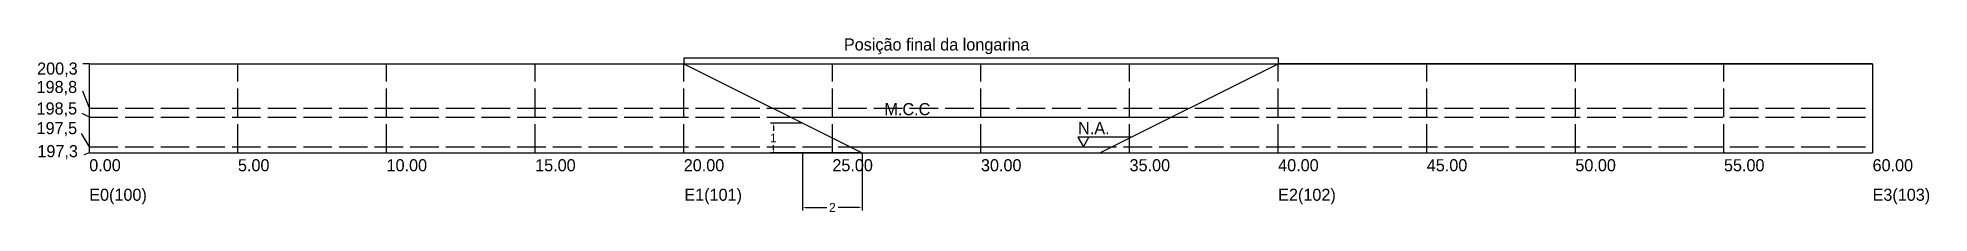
# Model space of a CAD drawing. Header units: metres. Extents: x 248 to 391, y 134 to 156.
# Drawn here: x 253.3 to 317, y 149.8 to 155.7 of the extents above; entities that cross this region are included whole.
import ezdxf

# ---------------------------------------------------------------- set-up
doc = ezdxf.new("R2010")
doc.units = ezdxf.units.M
doc.header["$LTSCALE"] = 0.001
doc.linetypes.add('ACAD_ISO02W100', pattern=[15, 12, -3])
for name, color, linetype in [('COTAS', 30, 'Continuous'), ('LINHA TRACEJADA', 8, 'ACAD_ISO02W100'), ('M.C.C', 5, 'Continuous'), ('NÍVRL D´ÁGUA', 4, 'Continuous'), ('P.F.L.', 1, 'Continuous'), ('TEXTO', 6, 'Continuous'), ('TRAÇADO', 6, 'Continuous')]:
    doc.layers.add(name, color=color, linetype=linetype)
doc.styles.add('Annotative', font='txt')
doc.dimstyles.new('Annotative', dxfattribs={"dimtxt": 0.15, "dimasz": 0.1, "dimexe": 0.1, "dimexo": 0.03, "dimgap": 0.09, "dimtad": 0, "dimtih": 1, "dimtoh": 1, "dimdec": 3, "dimzin": 0, "dimdsep": 46, "dimtxsty": 'Standard', "dimcen": 0.09, "dimadec": 0, "dimazin": 0, "dimtfac": 1, "dimtdec": 3, "dimtofl": 0, "dimtmove": 0, "dimatfit": 3, "dimfxl": 1, "dimtolj": 1, "dimtzin": 0, "dimarcsym": 1})

msp = doc.modelspace()

# ---------------------------------------------------------------- texts
at = {"char_height": 0.40746, "attachment_point": 1}
for s, insert in [('E0(100)', (255.0768, 150.6022)), ('E1(101)', (275.1016, 150.6022)), ('E2(102)', (295.0806, 150.6022)), ('E3(103)', (315.0806, 150.6022))]:
    msp.add_mtext_dynamic_manual_height_columns(s, width=0.497902, gutter_width=2.0373, heights=[0], dxfattribs=dict(at, insert=insert))
at = {"layer": 'M.C.C', "insert": (281.8336, 153.4864), "char_height": 0.40746, "attachment_point": 1}
msp.add_mtext_dynamic_manual_height_columns('M.C.C', width=0.497902, gutter_width=2.0373, heights=[0], dxfattribs=at)
at = {"layer": 'NÍVRL D´ÁGUA', "insert": (288.35, 152.8458), "char_height": 0.40746, "attachment_point": 1}
msp.add_mtext_dynamic_manual_height_columns('N.A.', width=0.497902, gutter_width=2.0373, heights=[0], dxfattribs=at)
at = {"layer": 'P.F.L.', "insert": (280.4689, 155.6657), "char_height": 0.407465, "width": 10.011432, "attachment_point": 1, "style": 'Annotative'}
msp.add_mtext('Posição final da longarina', dxfattribs=at)
at = {"layer": 'TEXTO', "char_height": 0.40746, "attachment_point": 1}
for s, insert in [('200,3', (253.3235, 154.8539)), ('198,8', (253.3055, 154.2344)), ('198,5', (253.3055, 153.5083)), ('197,5', (253.3055, 152.8477)), ('197,3', (253.3322, 152.0699)), ('0.00', (255.0771, 151.5967)), ('5.00', (260.0806, 151.5967)), ('10.00', (265.0806, 151.5967)), ('15.00', (270.0806, 151.5967)), ('20.00', (275.0806, 151.5967)), ('25.00', (280.0806, 151.5967)), ('30.00', (285.0806, 151.5967)), ('35.00', (290.0806, 151.5967)), ('40.00', (295.0806, 151.5967)), ('45.00', (300.0806, 151.5967)), ('50.00', (305.0806, 151.5967)), ('55.00', (310.0806, 151.5967)), ('60.00', (315.0806, 151.5967))]:
    msp.add_mtext_dynamic_manual_height_columns(s, width=0.497902, gutter_width=2.0373, heights=[0], dxfattribs=dict(at, insert=insert))

# ---------------------------------------------------------------- blocks, each defined once
blk = doc.blocks.new('*D5')
at = {"layer": 'COTAS', "color": 0, "lineweight": -2, "ltscale": 80, "transparency": 16777216}
for p, q in [((279.081, 151.784), (279.081, 149.872)), ((281.081, 151.784), (281.081, 149.872)), ((279.181, 149.972), (279.891, 149.972)), ((280.981, 149.972), (280.271, 149.972))]:
    blk.add_line(p, q, dxfattribs=at)
at = {"layer": 'COTAS', "color": 0, "ltscale": 80, "transparency": 16777216}
for points in [[(279.181, 149.989), (279.181, 149.956), (279.081, 149.972)], [(280.981, 149.989), (280.981, 149.956), (281.081, 149.972)]]:
    blk.add_solid(points, dxfattribs=at)
at = {"layer": 'Defpoints', "color": 0, "ltscale": 80, "transparency": 16777216}
for p in [(279.081, 151.814), (281.081, 151.814), (281.081, 149.972)]:
    blk.add_point(p, dxfattribs=at)
at = {"layer": 'COTAS', "color": 0, "ltscale": 80, "transparency": 16777216, "insert": (280.081, 149.972), "char_height": 0.3, "attachment_point": 5}
blk.add_mtext('\\A1;2', dxfattribs=at)
blk = doc.blocks.new('*D6')
at = {"layer": 'COTAS', "color": 0, "lineweight": -2, "ltscale": 80, "transparency": 16777216}
for p, q in [((279.051, 152.814), (277.996, 152.814)), ((278.096, 152.714), (278.096, 152.55)), ((281.051, 151.814), (277.996, 151.814)), ((278.096, 151.914), (278.096, 152.07))]:
    blk.add_line(p, q, dxfattribs=at)
at = {"layer": 'COTAS', "color": 0, "ltscale": 80, "transparency": 16777216}
for points in [[(278.079, 152.714), (278.112, 152.714), (278.096, 152.814)], [(278.079, 151.914), (278.112, 151.914), (278.096, 151.814)]]:
    blk.add_solid(points, dxfattribs=at)
at = {"layer": 'Defpoints', "color": 0, "ltscale": 80, "transparency": 16777216}
for p in [(279.081, 152.814), (278.096, 151.814), (281.081, 151.814)]:
    blk.add_point(p, dxfattribs=at)
at = {"layer": 'COTAS', "color": 0, "ltscale": 80, "transparency": 16777216, "insert": (278.096, 152.31), "char_height": 0.3, "attachment_point": 5}
blk.add_mtext('\\A1;1', dxfattribs=at)

# ---------------------------------------------------------------- dimensions: what is measured, and where the dimension line sits
at = {"layer": 'COTAS', "ltscale": 80}
dim = msp.add_linear_dim(base=(278.0955, 151.8137), p1=(279.0806, 152.8137), p2=(281.0806, 151.8137), angle=90, dimstyle='Annotative', override={"dimtxt": 0.3, "dimdec": 0}, dxfattribs=at)
dim.commit()
dim.dimension.update_dxf_attribs({"geometry": '*D6', "text_midpoint": (278.0955, 152.3102), "dimtype": 160})
dim = msp.add_linear_dim(base=(281.0806, 149.9723), p1=(279.0806, 151.8137), p2=(281.0806, 151.8137), dimstyle='Annotative', override={"dimtxt": 0.3, "dimdec": 0, "dimrnd": 0}, dxfattribs=at)
dim.commit()
dim.dimension.update_dxf_attribs({"geometry": '*D5', "text_midpoint": (280.0806, 149.9723)})

# ---------------------------------------------------------------- linework, layer by layer
for p, q in [((255.0806, 151.8137), (255.0806, 154.8137)), ((255.0806, 154.8137), (315.0806, 154.8137)), ((315.0806, 154.8137), (315.0806, 151.8137)), ((255.0806, 151.8137), (315.0806, 151.8137))]:
    msp.add_line(p, q)
at = {"layer": 'COTAS', "ltscale": 80}
msp.add_line((279.0806, 151.8137), (281.0806, 151.8137), dxfattribs=at)
at = {"layer": 'LINHA TRACEJADA', "linetype": 'ACAD_ISO02W100', "ltscale": 80}
for p, q in [((260.0806, 151.8137), (260.0806, 154.8137)), ((265.0806, 151.8137), (265.0806, 154.8137)), ((270.0806, 151.8137), (270.0806, 154.8137)), ((275.0806, 151.8137), (275.0806, 154.8137)), ((280.0806, 151.8137), (280.0806, 154.8137)), ((285.0806, 151.8137), (285.0806, 154.8137)), ((290.0806, 151.8137), (290.0806, 154.8137)), ((295.0806, 151.8137), (295.0806, 154.8137)), ((300.0806, 151.8137), (300.0806, 154.8137)), ((305.0806, 151.8137), (305.0806, 154.8137)), ((310.0806, 151.8137), (310.0806, 154.8137)), ((255.0806, 153.3137), (315.0806, 153.3137)), ((255.0806, 153.0137), (315.0806, 153.0137)), ((255.0806, 152.0137), (315.0806, 152.0137))]:
    msp.add_line(p, q, dxfattribs=at)
at = {"layer": 'M.C.C', "ltscale": 80}
msp.add_line((278.6806, 153.0137), (291.4806, 153.0137), dxfattribs=at)
at = {"layer": 'NÍVRL D´ÁGUA', "ltscale": 80}
for p, q in [((290.1231, 152.3349), (288.341, 152.3349)), ((288.341, 152.3349), (288.5264, 152.0138)), ((288.5264, 152.0138), (288.7117, 152.3349)), ((280.6806, 152.0137), (289.4806, 152.0137))]:
    msp.add_line(p, q, dxfattribs=at)
at = {"layer": 'P.F.L.', "ltscale": 80}
for p, q in [((275.0806, 155.0137), (295.0806, 155.0137)), ((275.0806, 155.0137), (275.0806, 154.8137)), ((295.0806, 155.0137), (295.0806, 154.8137))]:
    msp.add_line(p, q, dxfattribs=at)
at = {"layer": 'TEXTO', "ltscale": 80}
for p, q in [((255.0806, 154.8137), (254.8567, 154.8137)), ((255.0806, 153.3137), (254.8656, 153.8876)), ((255.0806, 153.0137), (254.8369, 153.1379)), ((255.0806, 152.0137), (254.8216, 152.4623)), ((255.0806, 151.8137), (254.8941, 151.7458))]:
    msp.add_line(p, q, dxfattribs=at)
at = {"layer": 'TRAÇADO', "ltscale": 80}
for p, q in [((255.0806, 154.8137), (275.0806, 154.8137)), ((275.0806, 154.8137), (281.0806, 151.8137)), ((289.0806, 151.8137), (295.0806, 154.8137)), ((315.0806, 154.8137), (295.0806, 154.8137)), ((281.0806, 151.8137), (289.0806, 151.8137))]:
    msp.add_line(p, q, dxfattribs=at)

msp.set_redraw_order([(e.dxf.handle, doc.entitydb.next_handle()) for e in msp.query("TEXT MTEXT ATTDEF DIMENSION ARC_DIMENSION")])  # texts and dimensions are drawn at this point

doc.saveas('drawing.dxf')
